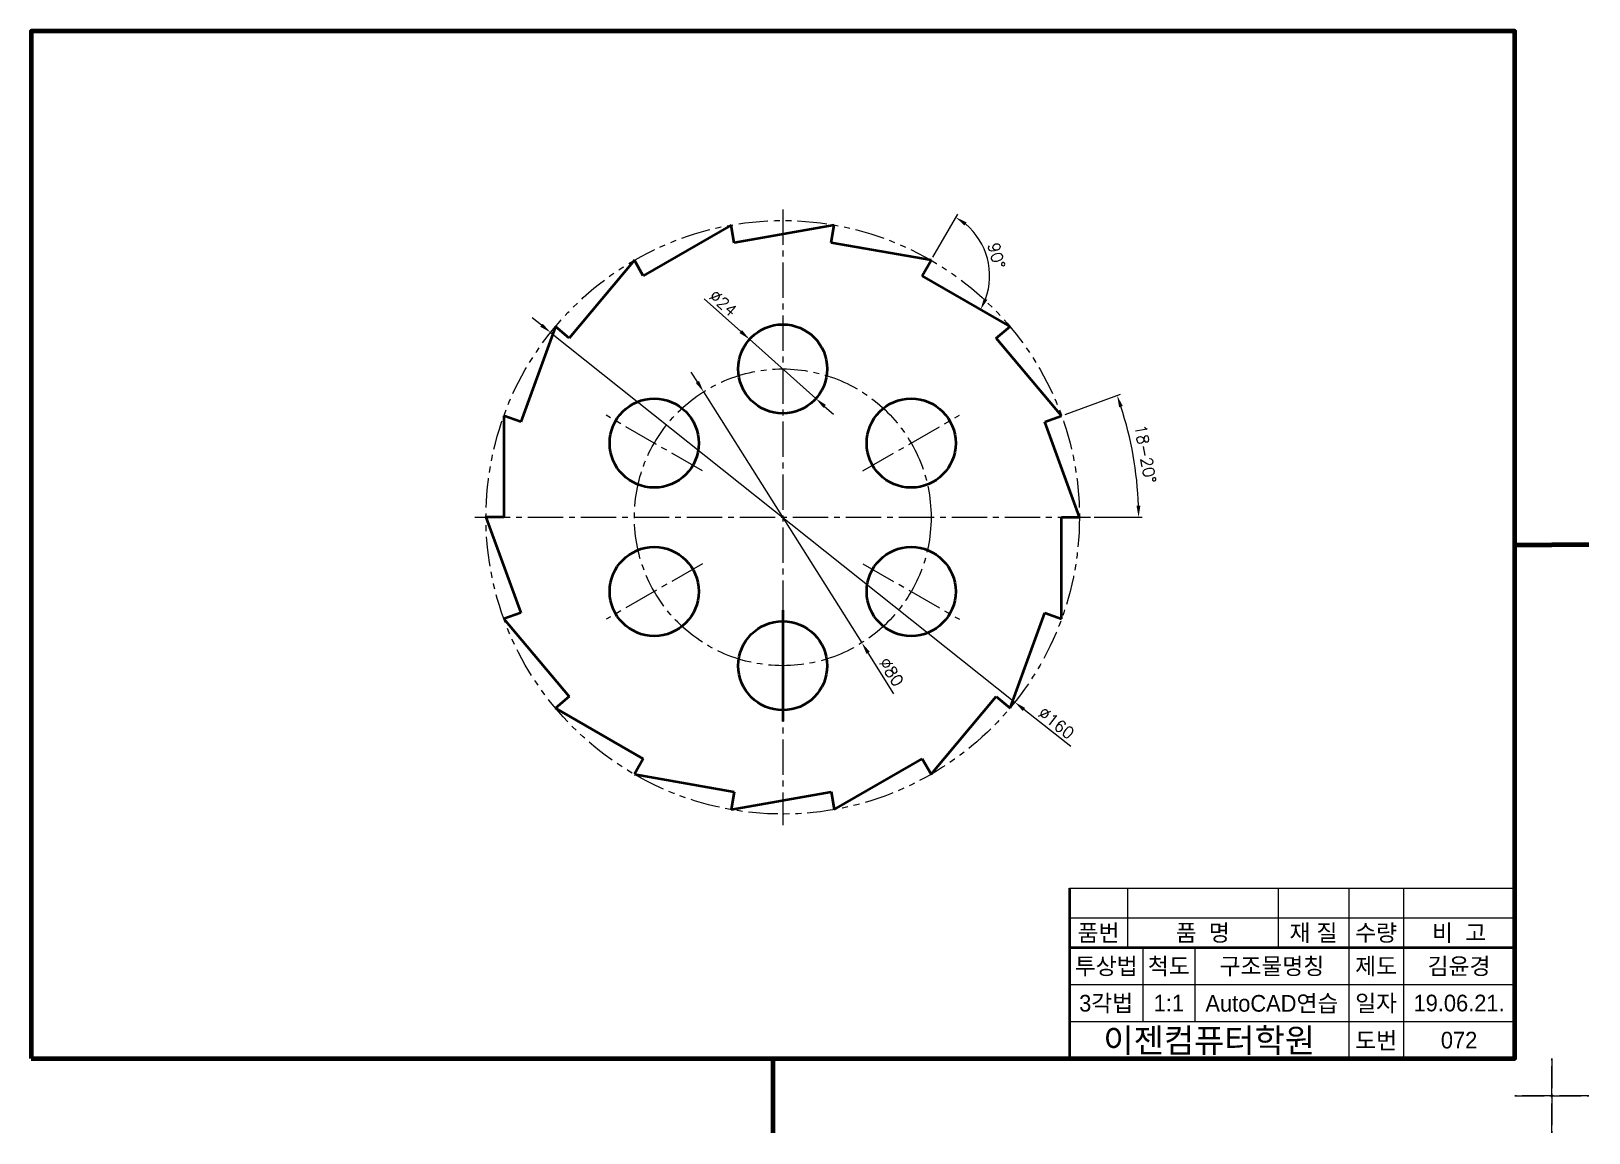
# Model space of a CAD drawing. Header units: millimetres. Extents: x 0 to 4210, y 0 to 2980.
# Drawn here: x 430 to 850, y 2069 to 2366 of the extents above; entities that cross this region are included whole.
import ezdxf
from ezdxf.enums import TextEntityAlignment as Align

# ---------------------------------------------------------------- set-up
doc = ezdxf.new("R2010")
doc.units = ezdxf.units.MM
doc.linetypes.add('CENTER2', pattern=[28.575, 19.05, -3.175, 3.175, -3.175])
doc.linetypes.add('PHANTOM2', pattern=[31.75, 15.875, -3.175, 3.175, -3.175, 3.175, -3.175])
for name, color, linetype, lineweight in [('가는선', 1, 'Continuous', 13), ('가상선', 1, 'PHANTOM2', 13), ('구분선', 1, 'PHANTOM2', 13), ('문자', 2, 'Continuous', 20), ('외곽선', 4, 'Continuous', 70), ('외형선', 3, 'Continuous', 40), ('중심선', 1, 'CENTER2', 13), ('치수선', 1, 'Continuous', 13)]:
    doc.layers.add(name, color=color, linetype=linetype, lineweight=lineweight)
doc.styles.get("Standard").update_dxf_attribs({"font": 'romans.shx'})
doc.styles.add('한글', font='')
doc.styles.get('한글').set_extended_font_data('Gulim')

msp = doc.modelspace()

# ---------------------------------------------------------------- texts
at = {"layer": '문자', "ltscale": 0.5}
for s, rotation, p in [('90°', 285, (687.86, 2308.49)), ('∅24', 318.2706, (612.52, 2294.22)), ('18-20°', 280, (727.51, 2259.62)), ('∅80', 302.2291, (658.47, 2195.84)), ('∅160', 321.4729, (701.21, 2181.62))]:
    msp.add_text(s, height=3.15, rotation=rotation, dxfattribs=at).set_placement(p)
at = {"layer": '문자', "ltscale": 0.5, "style": '한글'}
for s, height, p in [('품번', 4.5, (717.79, 2123)), ('품  명', 4.5, (745.9, 2123)), ('재 질', 4.5, (775.75, 2123)), ('수량', 4.5, (792.64, 2123)), ('비  고', 4.5, (815.01, 2123)), ('투상법', 4.5, (719.86, 2114)), ('척도', 4.5, (736.76, 2114)), ('구조물명칭', 4.5, (764.54, 2114)), ('제도', 4.5, (792.64, 2114)), ('김윤경', 4.5, (815.01, 2114)), ('3각법', 4.5, (719.86, 2104)), ('1:1', 4.5, (736.76, 2104)), ('AutoCAD연습', 4.5, (764.54, 2104)), ('일자', 4.5, (792.64, 2104)), ('19.06.21.', 4.5, (815.01, 2104)), ('이젠컴퓨터학원', 6.5, (747.64, 2094)), ('도번', 4.5, (792.64, 2094)), ('072', 4.5, (815.01, 2094))]:
    msp.add_text(s, height=height, dxfattribs=at).set_placement(p, align=Align.MIDDLE)

# ---------------------------------------------------------------- linework, layer by layer
at = {"layer": '가는선', "ltscale": 0.5}
for p, q in [((710, 2135), (830, 2135)), ((725.58, 2135), (725.58, 2119)), ((766.22, 2135), (766.22, 2119)), ((785.27, 2135), (785.27, 2089)), ((800.01, 2135), (800.01, 2089)), ((710, 2127), (830, 2127)), ((729.73, 2119), (729.73, 2099)), ((743.8, 2119), (743.8, 2099)), ((710, 2109), (830, 2109)), ((710, 2099), (830, 2099))]:
    msp.add_line(p, q, dxfattribs=at)
at = {"layer": '가상선', "ltscale": 0.5}
msp.add_circle((632.64, 2234.94), 80, dxfattribs=at)
at = {"layer": '구분선', "ltscale": 0.5}
for points in [[(830, 2079), (840, 2079), (840, 2089)], [(830, 2079), (840, 2079), (840, 2089)], [(840, 2089), (840, 2079), (850, 2079)], [(840, 2089), (840, 2079), (850, 2079)], [(840, 2089), (840, 2079), (850, 2079)], [(840, 2089), (840, 2079), (850, 2079)], [(840, 2069), (840, 2079), (830, 2079)], [(850, 2079), (840, 2079), (840, 2069)], [(850, 2079), (840, 2079), (840, 2069)]]:
    msp.add_lwpolyline(points, dxfattribs=at)
at = {"layer": '외곽선', "ltscale": 0.5}
for p, q in [((830, 2227.5), (840, 2227.5)), ((850, 2227.5), (840, 2227.5)), ((850, 2227.5), (840, 2227.5)), ((830, 2089), (830, 2135)), ((630, 2089), (630, 2079)), ((630, 2089), (630, 2079)), ((630, 2079), (630, 2069))]:
    msp.add_line(p, q, dxfattribs=at)
msp.add_lwpolyline([(430, 2089), (830, 2089), (830, 2366), (430, 2366)], close=True, dxfattribs=at)
at = {"layer": '외형선', "ltscale": 0.5}
for p, q in [((618.75, 2313.72), (595.05, 2300.04)), ((619.59, 2308.97), (618.75, 2313.72)), ((646.53, 2313.72), (619.59, 2308.97)), ((645.7, 2308.97), (646.53, 2313.72)), ((672.64, 2304.22), (645.7, 2308.97)), ((592.64, 2304.22), (575.05, 2283.26)), ((595.05, 2300.04), (592.64, 2304.22)), ((670.23, 2300.04), (672.64, 2304.22)), ((693.93, 2286.36), (670.23, 2300.04)), ((571.36, 2286.36), (562, 2260.65)), ((575.05, 2283.26), (571.36, 2286.36)), ((690.23, 2283.26), (693.93, 2286.36)), ((707.82, 2262.3), (690.23, 2283.26)), ((562, 2260.65), (557.47, 2262.3)), ((557.47, 2262.3), (557.47, 2234.94)), ((703.28, 2260.65), (707.82, 2262.3)), ((712.64, 2234.94), (703.28, 2260.65)), ((557.47, 2234.94), (552.64, 2234.94)), ((552.64, 2234.94), (562, 2209.22)), ((707.82, 2234.94), (712.64, 2234.94)), ((707.82, 2207.57), (707.82, 2234.94)), ((562, 2209.22), (557.47, 2207.57)), ((632.64, 2209.94), (632.64, 2179.94)), ((693.93, 2183.51), (703.28, 2209.22)), ((703.28, 2209.22), (707.82, 2207.57)), ((557.47, 2207.57), (575.05, 2186.61)), ((575.05, 2186.61), (571.36, 2183.51)), ((672.64, 2165.65), (690.23, 2186.61)), ((690.23, 2186.61), (693.93, 2183.51)), ((571.36, 2183.51), (595.05, 2169.83)), ((595.05, 2169.83), (592.64, 2165.65)), ((646.53, 2156.15), (670.23, 2169.83)), ((670.23, 2169.83), (672.64, 2165.65)), ((592.64, 2165.65), (619.59, 2160.9)), ((619.59, 2160.9), (618.75, 2156.15)), ((618.75, 2156.15), (645.7, 2160.9)), ((645.7, 2160.9), (646.53, 2156.15)), ((710, 2135), (710, 2127)), ((710, 2127), (710, 2119)), ((710, 2119), (830, 2119)), ((710, 2119), (710, 2099)), ((710, 2099), (710, 2089))]:
    msp.add_line(p, q, dxfattribs=at)
for centre in [(632.64, 2274.94), (598, 2254.94), (667.28, 2254.94), (598, 2214.94), (667.28, 2214.94), (632.64, 2194.94)]:
    msp.add_circle(centre, 12, dxfattribs=at)
at = {"layer": '중심선', "ltscale": 0.5}
for p, q in [((632.64, 2317.94), (632.64, 2151.94)), ((610.99, 2247.44), (585.01, 2262.44)), ((654.29, 2247.44), (680.27, 2262.44)), ((549.64, 2234.94), (715.64, 2234.94)), ((610.99, 2222.44), (585.01, 2207.44)), ((654.29, 2222.44), (680.27, 2207.44))]:
    msp.add_line(p, q, dxfattribs=at)
msp.add_circle((632.64, 2234.94), 40, dxfattribs=at)
at = {"layer": '치수선', "ltscale": 0.5}
for p, q in [((673.14, 2305.08), (679.84, 2316.68)), ((611.45, 2293.84), (621.34, 2285.02)), ((567.59, 2286.73), (565.13, 2288.69)), ((570.06, 2284.77), (695.23, 2185.1)), ((641.6, 2266.95), (623.69, 2282.92)), ((609.63, 2271.44), (607.95, 2274.1)), ((611.31, 2268.77), (653.97, 2201.1)), ((708.76, 2262.64), (723.76, 2268.1)), ((643.95, 2264.85), (646.3, 2262.75)), ((716.64, 2234.94), (729.6, 2234.94)), ((662.64, 2187.35), (655.65, 2198.43)), ((710.29, 2173.11), (697.69, 2183.14))]:
    msp.add_line(p, q, dxfattribs=at)
for centre, radius, start, end in [((670.23, 2300.04), 18.22, 339.918, 50.082), ((632.64, 2234.94), 95.96, 1.8809, 18.1191)]:
    msp.add_arc(centre, radius, start, end, dxfattribs=at)
for points in [[(681.62, 2313.58), (682.22, 2314.44), (679.34, 2315.82)], [(687.82, 2293.56), (686.87, 2294.01), (686.01, 2290.93)], [(567.92, 2287.14), (567.27, 2286.32), (570.06, 2284.77)], [(621.69, 2285.41), (620.99, 2284.63), (623.69, 2282.92)], [(610.07, 2271.72), (609.19, 2271.16), (611.31, 2268.77)], [(644.3, 2265.24), (643.6, 2264.46), (641.6, 2266.95)], [(723.35, 2264.61), (724.34, 2264.95), (722.82, 2267.76)], [(729.08, 2238.09), (728.03, 2238.08), (728.6, 2234.94)], [(656.1, 2198.71), (655.21, 2198.15), (653.97, 2201.1)], [(698.02, 2183.55), (697.36, 2182.73), (695.23, 2185.1)]]:
    msp.add_solid(points, dxfattribs=at)

msp.set_redraw_order([(e.dxf.handle, doc.entitydb.next_handle()) for e in msp.query("TEXT MTEXT ATTDEF DIMENSION ARC_DIMENSION")])  # texts and dimensions are drawn at this point

doc.saveas('drawing.dxf')
